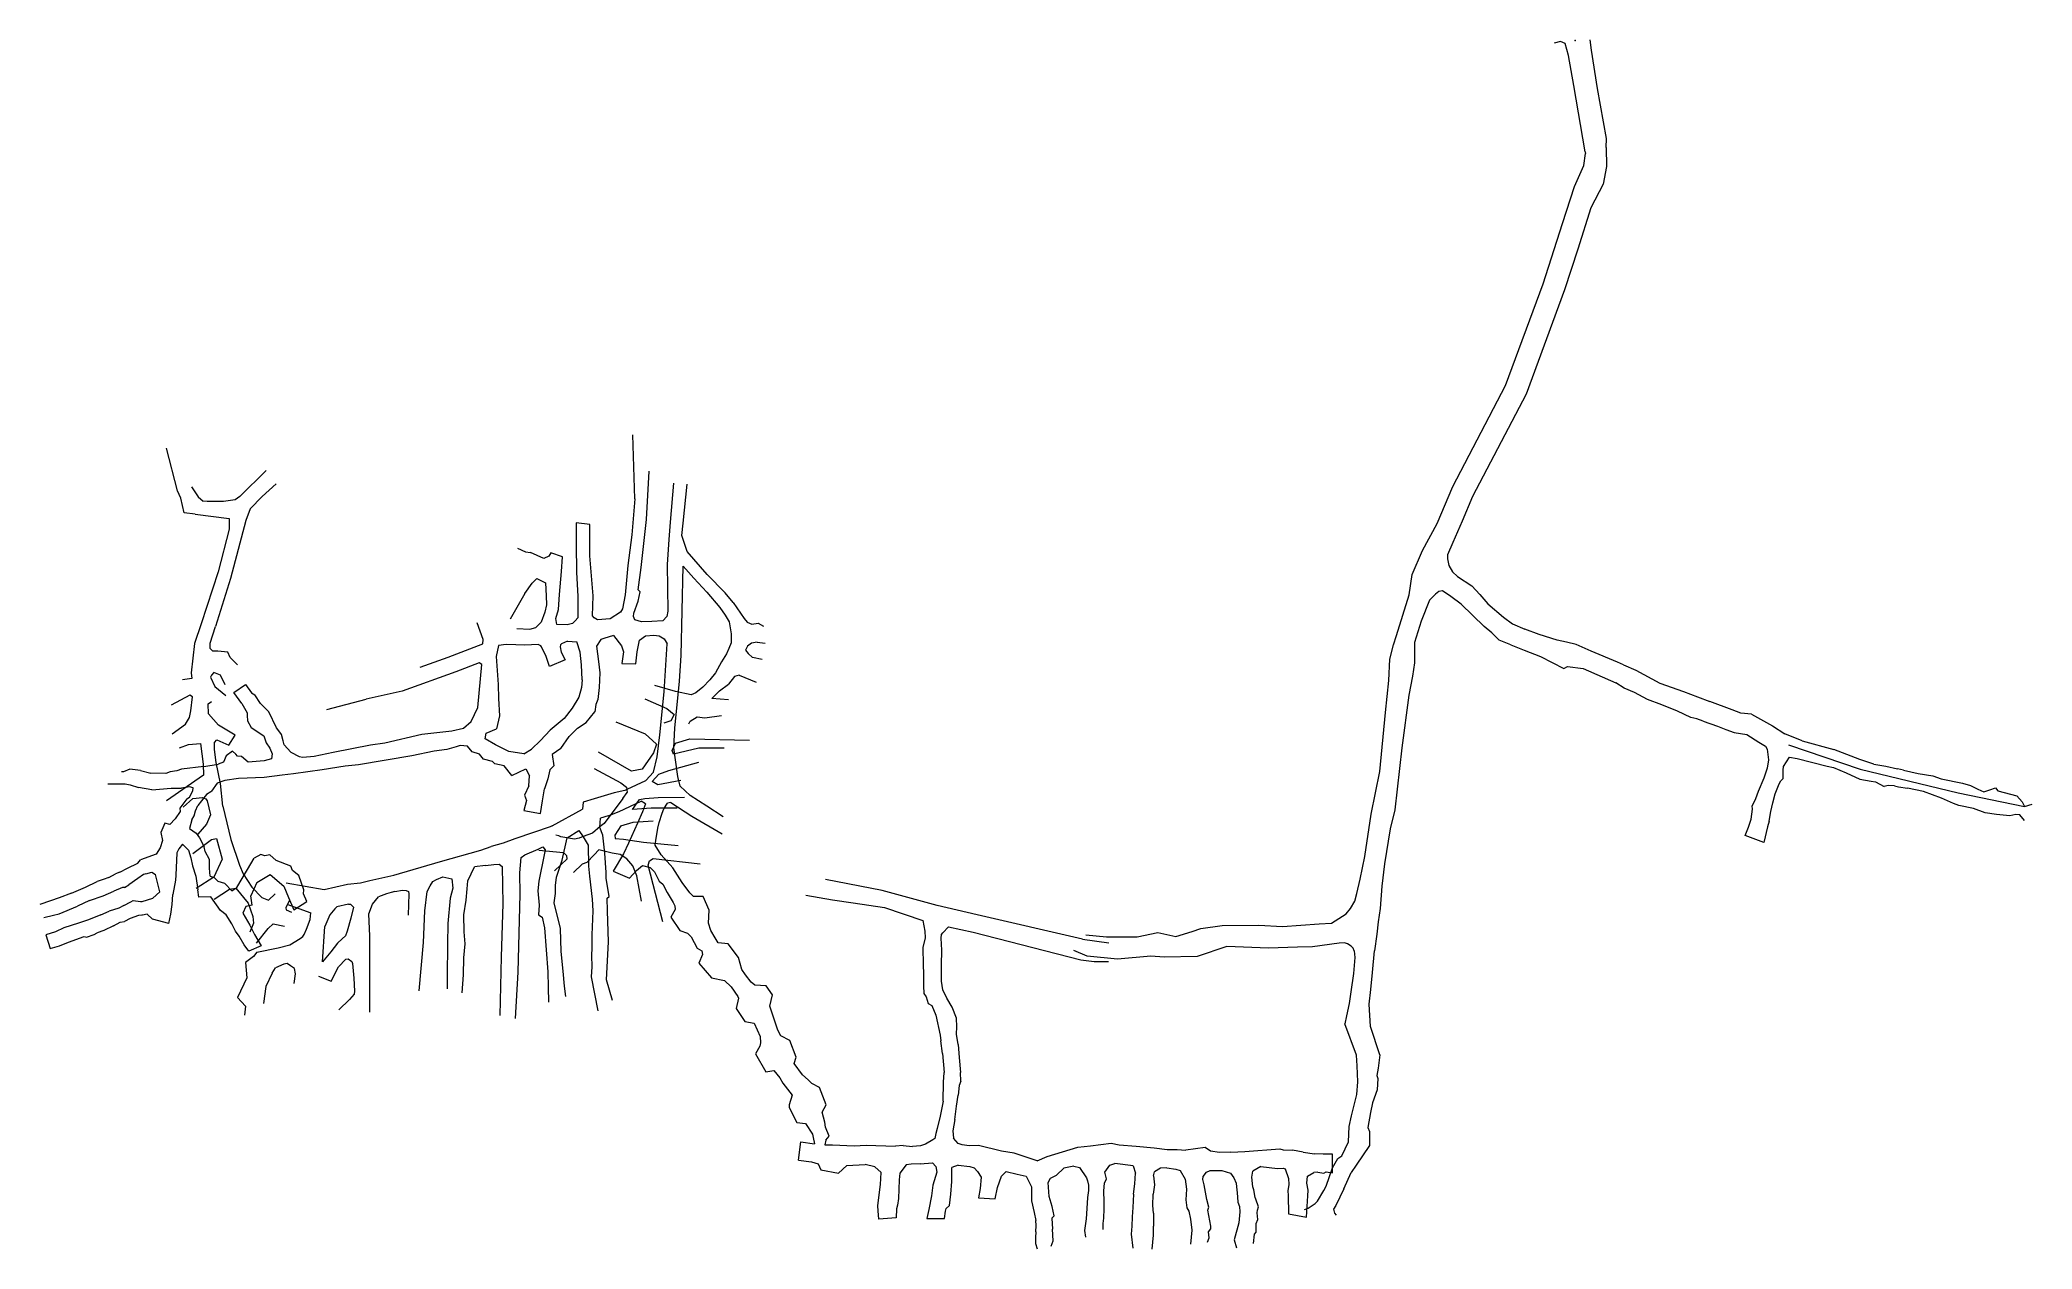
# Model space of a CAD drawing. Extents: x 539179 to 539703, y 4477639 to 4477957.
import ezdxf

# ---------------------------------------------------------------- set-up
doc = ezdxf.new("R2010")
doc.units = 0
doc.linetypes.add('DUZ', pattern=[500, 500])
doc.layers.get('0').update_dxf_attribs({"color": 1, "linetype": 'DUZ', "lineweight": 5, "true_color": 0xff0000})
for name, color, linetype, lineweight, true_color in [('INIT_COORD', 152, 'DUZ', 5, 0x1756e8), ('KAT_1430', 154, 'DUZ', 5, 0x0052a5), ('KAT_1440', 42, 'DUZ', 5, 0xca8621), ('KAT_1450', 238, 'DUZ', 5, 0x4c0026), ('KAT_1460', 15, 'DUZ', 5, 0xa55252)]:
    doc.layers.add(name, color=color, linetype=linetype, lineweight=lineweight, true_color=true_color)

msp = doc.modelspace()

# ---------------------------------------------------------------- linework, layer by layer
for p, q in [((539638.46, 4477771.84), (539657.35, 4477765.36)), ((539657.35, 4477765.36), (539683.12, 4477759.21)), ((539683.12, 4477759.21), (539700.51, 4477755.57))]:
    msp.add_line(p, q)
at = {"layer": 'INIT_COORD', "linetype": 'Continuous'}
msp.add_point((539582.44, 4477956.9), dxfattribs=at)
at = {"layer": 'KAT_1430'}
for p, q in [((539350.79, 4477815.63), (539354.13, 4477811.92)), ((539358.97, 4477811.79), (539354.21, 4477816.54)), ((539354.13, 4477811.92), (539357.55, 4477807.88)), ((539361.09, 4477809.2), (539358.97, 4477811.79)), ((539357.55, 4477807.88), (539359, 4477805.92)), ((539359, 4477805.92), (539360.06, 4477804.16)), ((539361.09, 4477809.2), (539363.97, 4477804.98)), ((539363.97, 4477804.98), (539364.77, 4477804.07)), ((539221.25, 4477803.58), (539219.47, 4477798.4)), ((539223.62, 4477798.49), (539225.01, 4477802.9)), ((539360.06, 4477804.16), (539360.57, 4477800.96)), ((539360.57, 4477800.96), (539360.52, 4477798.62)), ((539364.77, 4477804.07), (539365.99, 4477803.48)), ((539365.99, 4477803.48), (539367.67, 4477803.76)), ((539367.67, 4477803.76), (539369.04, 4477803)), ((539219.47, 4477798.4), (539218.58, 4477790.73)), ((539223.62, 4477797.14), (539223.62, 4477798.49)), ((539224.35, 4477796.4), (539223.62, 4477797.14)), ((539225.61, 4477796.45), (539224.35, 4477796.4)), ((539228.24, 4477796.16), (539225.61, 4477796.45)), ((539228.91, 4477794.76), (539228.24, 4477796.16)), ((539230.77, 4477792.86), (539228.91, 4477794.76)), ((539359.35, 4477795.72), (539358.04, 4477793.57)), ((539359.99, 4477797.09), (539359.35, 4477795.72)), ((539360.52, 4477798.62), (539359.99, 4477797.09)), ((539364.86, 4477797.7), (539364.33, 4477796.69)), ((539364.33, 4477796.69), (539365.04, 4477795.84)), ((539365.89, 4477798.55), (539364.86, 4477797.7)), ((539365.04, 4477795.84), (539366.18, 4477794.75)), ((539367.43, 4477798.82), (539365.89, 4477798.55)), ((539368.71, 4477794.24), (539366.18, 4477794.75)), ((539367.43, 4477798.82), (539369.49, 4477798.54)), ((539218.78, 4477789.21), (539216.3, 4477788.88)), ((539218.58, 4477790.73), (539218.78, 4477789.21)), ((539223.93, 4477790.13), (539223.68, 4477789.6)), ((539223.68, 4477789.6), (539224.88, 4477787.14)), ((539224.61, 4477790.81), (539223.93, 4477790.13)), ((539226.35, 4477790.13), (539224.61, 4477790.81)), ((539227.56, 4477787.55), (539226.35, 4477790.13)), ((539354.93, 4477788.87), (539353.12, 4477786.92)), ((539356.44, 4477790.75), (539354.93, 4477788.87)), ((539358.04, 4477793.57), (539356.44, 4477790.75)), ((539361.4, 4477789.74), (539359.84, 4477787.7)), ((539362.68, 4477790.07), (539361.4, 4477789.74)), ((539362.68, 4477790.07), (539367.11, 4477788.3)), ((539218.31, 4477784.82), (539213.39, 4477782.26)), ((539219.01, 4477784.42), (539218.31, 4477784.82)), ((539218.55, 4477780.75), (539219.01, 4477784.42)), ((539224.88, 4477787.14), (539227.69, 4477784.78)), ((539337.91, 4477783.85), (539343.62, 4477781.34)), ((539345.89, 4477785.79), (539340.53, 4477787.42)), ((539350.02, 4477784.92), (539345.89, 4477785.79)), ((539351.31, 4477785.44), (539350.02, 4477784.92)), ((539353.12, 4477786.92), (539351.31, 4477785.44)), ((539355.46, 4477783.94), (539357.47, 4477786.02)), ((539359.88, 4477783.59), (539355.46, 4477783.94)), ((539357.47, 4477786.02), (539359.84, 4477787.7)), ((539217.17, 4477777.24), (539218.14, 4477778.99)), ((539218.14, 4477778.99), (539218.55, 4477780.75)), ((539223.07, 4477782.57), (539223.94, 4477783.21)), ((539223.2, 4477779.97), (539223.07, 4477782.57)), ((539225.83, 4477777.01), (539223.2, 4477779.97)), ((539343.62, 4477781.34), (539345.56, 4477779.8)), ((539345.56, 4477779.8), (539344.71, 4477778.08)), ((539349.81, 4477778.05), (539351.63, 4477779.12)), ((539351.63, 4477779.12), (539353.63, 4477778.86)), ((539353.63, 4477778.86), (539357.98, 4477779.49)), ((539213.61, 4477774.66), (539217.17, 4477777.24)), ((539224.79, 4477772.42), (539225.37, 4477773.09)), ((539225.37, 4477773.09), (539228.54, 4477771.7)), ((539230.21, 4477774.38), (539225.83, 4477777.01)), ((539228.54, 4477771.7), (539230.21, 4477774.38)), ((539330.22, 4477777.84), (539337.98, 4477774.67)), ((539337.98, 4477774.67), (539340.97, 4477771.99)), ((539344.71, 4477778.08), (539342.88, 4477777.51)), ((539345.95, 4477772.25), (539349.71, 4477773.37)), ((539349.46, 4477777.33), (539349.81, 4477778.05)), ((539349.71, 4477773.37), (539365.4, 4477773.03)), ((539215.56, 4477771), (539217.92, 4477771.88)), ((539217.92, 4477771.88), (539221.07, 4477772.14)), ((539221.07, 4477772.14), (539221.76, 4477766.7)), ((539224.77, 4477770.59), (539224.79, 4477772.42)), ((539225.17, 4477767.15), (539224.77, 4477770.59)), ((539334.33, 4477764.92), (539325.66, 4477769.9)), ((539340.18, 4477769.71), (539337.18, 4477765.36)), ((539340.97, 4477771.99), (539340.18, 4477769.71)), ((539345.03, 4477770.31), (539345.95, 4477772.25)), ((539345.37, 4477769.32), (539345.03, 4477770.31)), ((539352.07, 4477770.89), (539345.37, 4477769.32)), ((539358.71, 4477770.92), (539352.07, 4477770.89)), ((539221.9, 4477763.8), (539212.15, 4477757.11)), ((539221.76, 4477766.7), (539221.9, 4477763.8)), ((539226.29, 4477761.61), (539225.17, 4477767.15)), ((539324.52, 4477765.56), (539331.55, 4477761.79)), ((539337.18, 4477765.36), (539334.33, 4477764.92)), ((539339.77, 4477762.2), (539341.58, 4477764.12)), ((539341.58, 4477764.12), (539344.2, 4477765.03)), ((539344.2, 4477765.03), (539352.03, 4477767.27)), ((539216.49, 4477755.39), (539219.06, 4477757.73)), ((539219.06, 4477757.73), (539221.61, 4477757.95)), ((539221.61, 4477757.95), (539222.5, 4477757.59)), ((539222.5, 4477757.59), (539222.85, 4477757.04)), ((539226.9, 4477755.66), (539226.29, 4477761.61)), ((539332.06, 4477757.69), (539327.15, 4477751.12)), ((539331.55, 4477761.79), (539333.07, 4477760.64)), ((539332.06, 4477757.69), (539333.18, 4477759.31)), ((539333.07, 4477760.64), (539333.18, 4477759.31)), ((539334.63, 4477754.79), (539336.46, 4477757.39)), ((539336.46, 4477757.39), (539337.88, 4477757.73)), ((539337.88, 4477757.73), (539341.37, 4477757.92)), ((539341.32, 4477761.27), (539339.77, 4477762.2)), ((539347.37, 4477762.46), (539341.32, 4477761.27)), ((539341.37, 4477757.92), (539348.25, 4477758.05)), ((539223.66, 4477753.36), (539222.64, 4477750.97)), ((539222.85, 4477757.04), (539223.66, 4477753.36)), ((539226.9, 4477755.66), (539229.02, 4477746.88)), ((539339.55, 4477755.18), (539334.63, 4477754.79)), ((539346.35, 4477755.13), (539339.55, 4477755.18)), ((539219.02, 4477743.26), (539223.98, 4477746.94)), ((539222.64, 4477750.97), (539220.39, 4477748.33)), ((539223.98, 4477746.94), (539225.28, 4477747.14)), ((539225.28, 4477747.14), (539226.79, 4477741.79)), ((539315.28, 4477747.92), (539314.43, 4477748.07)), ((539315.76, 4477747.65), (539315.28, 4477747.92)), ((539319.4, 4477747), (539315.76, 4477747.65)), ((539320.64, 4477747.23), (539319.4, 4477747)), ((539321.68, 4477747.73), (539320.64, 4477747.23)), ((539324.07, 4477748.54), (539321.68, 4477747.73)), ((539326.16, 4477750.34), (539324.07, 4477748.54)), ((539327.15, 4477751.12), (539326.16, 4477750.34)), ((539331.56, 4477750.48), (539329.94, 4477748.05)), ((539329.94, 4477748.05), (539330.08, 4477747.2)), ((539330.08, 4477747.2), (539332.22, 4477747.03)), ((539331.56, 4477750.48), (539334.77, 4477751.44)), ((539332.22, 4477747.03), (539337.49, 4477746.18)), ((539334.77, 4477751.44), (539340.02, 4477751.84)), ((539226.79, 4477741.79), (539224.59, 4477736.99)), ((539229.02, 4477746.88), (539231.36, 4477740.18)), ((539310.04, 4477744.07), (539316.49, 4477743.49)), ((539314.13, 4477738.71), (539317.47, 4477741.87)), ((539317.39, 4477742.66), (539316.49, 4477743.49)), ((539317.47, 4477741.87), (539317.39, 4477742.66)), ((539324.59, 4477742.93), (539322.6, 4477740.88)), ((539325.76, 4477744.19), (539324.59, 4477742.93)), ((539329.32, 4477743.34), (539325.76, 4477744.19)), ((539331.35, 4477742.94), (539329.32, 4477743.34)), ((539333.13, 4477741.82), (539331.35, 4477742.94)), ((539334.67, 4477740.03), (539333.13, 4477741.82)), ((539337.49, 4477746.18), (539346.61, 4477745.38)), ((539339.13, 4477741.3), (539340.02, 4477741.96)), ((539340.02, 4477741.96), (539352.44, 4477740.48)), ((539525.9, 4477736.52), (539527.11, 4477742.49)), ((539224.59, 4477736.99), (539219.89, 4477734.04)), ((539231.36, 4477740.18), (539232.29, 4477737.87)), ((539232.29, 4477737.87), (539234.59, 4477734.43)), ((539321.39, 4477740.45), (539319.12, 4477738.22)), ((539322.6, 4477740.88), (539321.39, 4477740.45)), ((539335.79, 4477737.36), (539334.67, 4477740.03)), ((539337.02, 4477730.67), (539335.79, 4477737.36)), ((539338.77, 4477740.14), (539339.13, 4477741.3)), ((539342.57, 4477725.28), (539338.77, 4477740.14)), ((539525.05, 4477732.73), (539525.9, 4477736.52)), ((539532.33, 4477740.52), (539531.63, 4477734.65)), ((539224.67, 4477731.25), (539228.7, 4477733.88)), ((539228.7, 4477733.88), (539230.32, 4477734.12)), ((539230.32, 4477734.12), (539233.61, 4477730.14)), ((539234.59, 4477734.43), (539237.22, 4477731.65)), ((539237.22, 4477731.65), (539238.91, 4477730.99)), ((539238.91, 4477730.99), (539240.66, 4477732.6)), ((539524.51, 4477730.69), (539525.05, 4477732.73)), ((539531.63, 4477734.65), (539531.17, 4477728.81)), ((539233.61, 4477730.14), (539234.82, 4477726.66)), ((539234.82, 4477726.66), (539235.03, 4477724.91)), ((539244.39, 4477730.82), (539243.47, 4477728.95)), ((539243.47, 4477728.95), (539243.58, 4477728.45)), ((539243.58, 4477728.45), (539245, 4477727.83)), ((539518.37, 4477724.93), (539522.22, 4477727.41)), ((539522.22, 4477727.41), (539523.38, 4477728.77)), ((539523.38, 4477728.77), (539524.51, 4477730.69)), ((539531.17, 4477728.81), (539530.65, 4477725.3)), ((539235.03, 4477724.91), (539234.04, 4477722.57)), ((539235.78, 4477719.64), (539238.82, 4477723.5)), ((539238.82, 4477723.5), (539240.2, 4477724.76)), ((539240.2, 4477724.76), (539243.14, 4477724.17)), ((539453.81, 4477721.83), (539459.25, 4477721.34)), ((539459.25, 4477721.34), (539463.04, 4477721.3)), ((539463.04, 4477721.3), (539467.27, 4477721.35)), ((539467.27, 4477721.35), (539472.73, 4477722.5)), ((539472.73, 4477722.5), (539477.47, 4477721.39)), ((539477.47, 4477721.39), (539481.78, 4477722.77)), ((539481.78, 4477722.77), (539483.98, 4477723.53)), ((539483.98, 4477723.53), (539489.65, 4477724.32)), ((539489.65, 4477724.32), (539499.23, 4477724.4)), ((539499.23, 4477724.4), (539505.45, 4477724.08)), ((539505.45, 4477724.08), (539515.14, 4477724.76)), ((539515.14, 4477724.76), (539518.37, 4477724.93)), ((539530.28, 4477722.04), (539529.68, 4477717.65)), ((539530.65, 4477725.3), (539530.28, 4477722.04)), ((539454.1, 4477716.26), (539450.59, 4477717.73)), ((539462.1, 4477715.49), (539454.1, 4477716.26)), ((539470.86, 4477716.21), (539462.1, 4477715.49)), ((539474.39, 4477715.98), (539470.86, 4477716.21)), ((539483.05, 4477716.13), (539474.39, 4477715.98)), ((539490.87, 4477718.77), (539483.05, 4477716.13)), ((539501.79, 4477718.32), (539490.87, 4477718.77)), ((539509.41, 4477718.65), (539501.79, 4477718.32)), ((539513.34, 4477718.67), (539509.41, 4477718.65)), ((539520.4, 4477719.7), (539513.34, 4477718.67)), ((539521.75, 4477719.77), (539520.4, 4477719.7)), ((539522.55, 4477719.53), (539521.75, 4477719.77)), ((539523.49, 4477718.92), (539522.55, 4477719.53)), ((539524.09, 4477718.34), (539523.49, 4477718.92)), ((539524.33, 4477717.67), (539524.09, 4477718.34)), ((539524.46, 4477715.9), (539524.15, 4477711.73)), ((539524.33, 4477717.67), (539524.46, 4477715.9)), ((539529.13, 4477711.96), (539529.68, 4477717.65)), ((539524.15, 4477711.73), (539523.42, 4477706.85)), ((539528.7, 4477707.48), (539529.13, 4477711.96)), ((539523.42, 4477706.85), (539523.01, 4477703.85)), ((539528.28, 4477703.6), (539528.7, 4477707.48)), ((539522.33, 4477700.59), (539521.85, 4477698.43)), ((539523.01, 4477703.85), (539522.33, 4477700.59)), ((539528.59, 4477697.81), (539528.28, 4477703.6)), ((539524.91, 4477690.19), (539521.85, 4477698.43)), ((539531.1, 4477690.35), (539528.59, 4477697.81)), ((539525.1, 4477687.44), (539524.91, 4477690.19)), ((539531.1, 4477690.35), (539530.66, 4477686.81)), ((539525.3, 4477683.18), (539525.1, 4477687.44)), ((539530.66, 4477686.81), (539530.27, 4477684.87)), ((539530.27, 4477684.87), (539530.54, 4477684.11)), ((539530.54, 4477684.11), (539530.34, 4477681.13)), ((539524.43, 4477677.47), (539525.03, 4477679.89)), ((539525.03, 4477679.89), (539525.3, 4477683.18)), ((539530.34, 4477681.13), (539529.17, 4477677.69)), ((539523.05, 4477671.48), (539523.61, 4477674.3)), ((539523.61, 4477674.3), (539524.43, 4477677.47)), ((539528.64, 4477675.16), (539527.95, 4477671.23)), ((539529.17, 4477677.69), (539528.64, 4477675.16)), ((539522.85, 4477667.42), (539523.05, 4477671.48)), ((539527.95, 4477671.23), (539528.32, 4477670.15)), ((539528.32, 4477670.15), (539528.37, 4477666.47)), ((539520.07, 4477663.05), (539521.06, 4477663.74)), ((539521.06, 4477663.74), (539522.85, 4477667.42)), ((539528.37, 4477666.47), (539524.89, 4477661.32)), ((539516.94, 4477655.82), (539518.63, 4477660.6)), ((539518.63, 4477660.6), (539520.07, 4477663.05)), ((539521.58, 4477655.11), (539523.51, 4477659.37)), ((539524.89, 4477661.32), (539523.51, 4477659.37)), ((539514.68, 4477651.86), (539516.32, 4477654.65)), ((539516.32, 4477654.65), (539516.94, 4477655.82)), ((539521.58, 4477655.11), (539519.46, 4477650.68)), ((539511.25, 4477649.66), (539512.24, 4477650.02)), ((539512.24, 4477650.02), (539514.11, 4477651.28)), ((539514.11, 4477651.28), (539514.68, 4477651.86)), ((539519.46, 4477650.68), (539518.92, 4477649.72)), ((539518.92, 4477649.72), (539519.13, 4477648.71)), ((539519.13, 4477648.71), (539519.61, 4477648.14))]:
    msp.add_line(p, q, dxfattribs=at)
at = {"layer": 'KAT_1440'}
for p, q in [((539335.21, 4477836.45), (539334.72, 4477853.29)), ((539215.05, 4477838.59), (539212.13, 4477849.74)), ((539238.3, 4477843.91), (539231.42, 4477837.11)), ((539338.3, 4477830.98), (539338.98, 4477843.73)), ((539215.89, 4477836.63), (539215.05, 4477838.59)), ((539216.82, 4477832.78), (539215.89, 4477836.63)), ((539218.67, 4477839.59), (539220.45, 4477836.96)), ((539220.45, 4477836.96), (539221.8, 4477835.82)), ((539230.15, 4477836.23), (539227.08, 4477835.72)), ((539231.42, 4477837.11), (539230.15, 4477836.23)), ((539237.32, 4477837.09), (539234.1, 4477833.81)), ((539240.99, 4477840.44), (539237.32, 4477837.09)), ((539335.21, 4477836.45), (539334.48, 4477826.95)), ((539345.37, 4477840.54), (539344.51, 4477830.33)), ((539347.92, 4477830.05), (539349.02, 4477840.35)), ((539546.1, 4477829.94), (539550.28, 4477839.66)), ((539555.41, 4477837.06), (539552.69, 4477830.55)), ((539219.69, 4477832.41), (539216.82, 4477832.78)), ((539219.69, 4477832.41), (539228.62, 4477831.28)), ((539222.83, 4477835.78), (539221.8, 4477835.82)), ((539227.08, 4477835.72), (539222.83, 4477835.78)), ((539228.62, 4477831.28), (539228.57, 4477828.45)), ((539232.95, 4477830.77), (539228.98, 4477815.53)), ((539234.1, 4477833.81), (539232.95, 4477830.77)), ((539336.88, 4477818.43), (539338.3, 4477830.98)), ((539228.57, 4477828.45), (539225.69, 4477817.27)), ((539323.39, 4477829.73), (539319.8, 4477830.12)), ((539319.8, 4477830.12), (539319.81, 4477824.57)), ((539323.41, 4477821.49), (539323.39, 4477829.73)), ((539334.48, 4477826.95), (539333.43, 4477818.95)), ((539344.16, 4477825.75), (539343.76, 4477819.18)), ((539344.51, 4477830.33), (539344.16, 4477825.75)), ((539347.62, 4477826.8), (539347.92, 4477830.05)), ((539349, 4477822.6), (539347.62, 4477826.8)), ((539542.27, 4477822.91), (539546.1, 4477829.94)), ((539552.69, 4477830.55), (539550.29, 4477825.01)), ((539304.42, 4477823.49), (539306.49, 4477822.51)), ((539306.49, 4477822.51), (539307.84, 4477822.31)), ((539311.32, 4477820.79), (539307.84, 4477822.31)), ((539312.63, 4477821.41), (539311.32, 4477820.79)), ((539313.15, 4477822.29), (539312.63, 4477821.41)), ((539316.25, 4477821.18), (539313.15, 4477822.29)), ((539315.99, 4477817.33), (539316.25, 4477821.18)), ((539319.81, 4477824.57), (539319.93, 4477817.12)), ((539324.27, 4477810.92), (539323.41, 4477821.49)), ((539354.21, 4477816.54), (539349, 4477822.6)), ((539539.61, 4477816.55), (539542.27, 4477822.91)), ((539550.29, 4477825.01), (539548.86, 4477821.75)), ((539548.86, 4477821.75), (539548.88, 4477820.65)), ((539548.88, 4477820.65), (539549.24, 4477818.96)), ((539225.69, 4477817.27), (539221.25, 4477803.58)), ((539228.98, 4477815.53), (539225.01, 4477802.9)), ((539308.22, 4477814.27), (539309.47, 4477815.55)), ((539309.47, 4477815.55), (539311.74, 4477814.4)), ((539315.48, 4477811.32), (539315.99, 4477817.33)), ((539319.93, 4477817.12), (539320.22, 4477810.85)), ((539333.43, 4477818.95), (539332.66, 4477811.24)), ((539336.15, 4477812.56), (539336.88, 4477818.43)), ((539343.76, 4477819.18), (539343.89, 4477806.91)), ((539347.41, 4477795.29), (539347.97, 4477818.78)), ((539347.97, 4477818.78), (539350.79, 4477815.63)), ((539538.81, 4477811.26), (539539.61, 4477816.55)), ((539549.24, 4477818.96), (539550.13, 4477817.23)), ((539550.13, 4477817.23), (539551.44, 4477816.04)), ((539551.44, 4477816.04), (539555.21, 4477813.6)), ((539306.31, 4477811.6), (539302.5, 4477804.83)), ((539306.31, 4477811.6), (539308.22, 4477814.27)), ((539311.74, 4477814.4), (539311.96, 4477810.95)), ((539311.96, 4477810.95), (539312.04, 4477808.56)), ((539315.15, 4477807.41), (539315.48, 4477811.32)), ((539320.22, 4477810.85), (539320.23, 4477806.98)), ((539324.09, 4477805.72), (539324.27, 4477810.92)), ((539332.66, 4477811.24), (539332.01, 4477807.55)), ((539336.13, 4477809.59), (539336.6, 4477812.03)), ((539336.6, 4477812.03), (539336.15, 4477812.56)), ((539535.49, 4477800.53), (539538.81, 4477811.26)), ((539544.11, 4477809.83), (539541.9, 4477804.26)), ((539545.73, 4477811.4), (539544.11, 4477809.83)), ((539546.57, 4477812.12), (539545.73, 4477811.4)), ((539547.53, 4477812.25), (539546.57, 4477812.12)), ((539549.75, 4477810.8), (539547.53, 4477812.25)), ((539552.48, 4477808.79), (539549.75, 4477810.8)), ((539555.21, 4477813.6), (539557.36, 4477811.35)), ((539557.36, 4477811.35), (539559.5, 4477808.89)), ((539311.6, 4477806.65), (539310.64, 4477804.03)), ((539312.04, 4477808.56), (539311.6, 4477806.65)), ((539314.47, 4477805.02), (539315.15, 4477807.41)), ((539314.71, 4477803.45), (539314.47, 4477805.02)), ((539320.25, 4477805.21), (539319.55, 4477804.39)), ((539320.23, 4477806.98), (539320.25, 4477805.21)), ((539324.59, 4477805.21), (539324.09, 4477805.72)), ((539325.39, 4477804.69), (539324.59, 4477805.21)), ((539328.73, 4477804.93), (539325.39, 4477804.69)), ((539331.45, 4477806.64), (539328.73, 4477804.93)), ((539332.01, 4477807.55), (539331.45, 4477806.64)), ((539334.93, 4477805.54), (539335.01, 4477806.41)), ((539335.24, 4477804.65), (539334.93, 4477805.54)), ((539335.01, 4477806.41), (539336.13, 4477809.59)), ((539336.98, 4477804.15), (539335.24, 4477804.65)), ((539343.61, 4477805.53), (539342.57, 4477804.39)), ((539343.89, 4477806.91), (539343.61, 4477805.53)), ((539558.5, 4477802.92), (539552.48, 4477808.79)), ((539559.5, 4477808.89), (539563.56, 4477805.35)), ((539563.56, 4477805.35), (539565.95, 4477803.64)), ((539295.36, 4477799.52), (539293.82, 4477803.84)), ((539295.28, 4477798.37), (539295.36, 4477799.52)), ((539304.23, 4477802.34), (539307.67, 4477802.22)), ((539307.67, 4477802.22), (539309.22, 4477802.68)), ((539309.22, 4477802.68), (539310.64, 4477804.03)), ((539317.47, 4477803.34), (539314.71, 4477803.45)), ((539318.86, 4477803.73), (539317.47, 4477803.34)), ((539319.55, 4477804.39), (539318.86, 4477803.73)), ((539326.29, 4477799.5), (539325.15, 4477797.7)), ((539327.11, 4477799.72), (539326.29, 4477799.5)), ((539329.6, 4477800.55), (539327.11, 4477799.72)), ((539329.6, 4477800.55), (539331.72, 4477797.84)), ((539335.87, 4477796.28), (539336.49, 4477799.3)), ((539336.49, 4477799.3), (539338.01, 4477800.47)), ((539339.75, 4477804.19), (539336.98, 4477804.15)), ((539338.01, 4477800.47), (539340.19, 4477800.65)), ((539342.57, 4477804.39), (539339.75, 4477804.19)), ((539340.19, 4477800.65), (539341.62, 4477800.42)), ((539341.62, 4477800.42), (539342.92, 4477799.64)), ((539342.92, 4477799.64), (539343.73, 4477798.33)), ((539534.65, 4477798.12), (539535.49, 4477800.53)), ((539541.9, 4477804.26), (539540.14, 4477798.68)), ((539560.55, 4477801.22), (539558.5, 4477802.92)), ((539562.47, 4477799.35), (539560.55, 4477801.22)), ((539565.5, 4477798.12), (539562.47, 4477799.35)), ((539565.95, 4477803.64), (539569.17, 4477802.2)), ((539572.91, 4477800.8), (539569.17, 4477802.2)), ((539577.65, 4477799.32), (539572.91, 4477800.8)), ((539580.12, 4477798.75), (539577.65, 4477799.32)), ((539278.83, 4477792.23), (539286.2, 4477794.87)), ((539286.2, 4477794.87), (539295.28, 4477798.37)), ((539299.37, 4477797.87), (539298.77, 4477795.04)), ((539298.77, 4477795.04), (539299.29, 4477787.68)), ((539301.42, 4477798.14), (539299.37, 4477797.87)), ((539303.99, 4477798.04), (539301.42, 4477798.14)), ((539306.31, 4477797.96), (539303.99, 4477798.04)), ((539309.82, 4477798.16), (539306.31, 4477797.96)), ((539310.49, 4477797.85), (539309.82, 4477798.16)), ((539310.71, 4477797.59), (539310.49, 4477797.85)), ((539311.91, 4477795.03), (539310.71, 4477797.59)), ((539312.82, 4477792.36), (539311.91, 4477795.03)), ((539316.91, 4477794.1), (539312.82, 4477792.36)), ((539315.66, 4477798.09), (539315.65, 4477797.52)), ((539315.65, 4477797.52), (539315.91, 4477796.11)), ((539315.94, 4477798.37), (539315.66, 4477798.09)), ((539315.91, 4477796.11), (539316.91, 4477794.1)), ((539317.54, 4477799.05), (539315.94, 4477798.37)), ((539317.54, 4477799.05), (539320.01, 4477798.88)), ((539320.89, 4477796.17), (539320.01, 4477798.88)), ((539321.22, 4477792.83), (539320.89, 4477796.17)), ((539325.15, 4477797.7), (539325.72, 4477793.7)), ((539331.72, 4477797.84), (539332.26, 4477796.23)), ((539332.26, 4477796.23), (539331.79, 4477793.18)), ((539335.52, 4477793.13), (539335.87, 4477796.28)), ((539342.98, 4477785.75), (539343.73, 4477798.33)), ((539346.95, 4477788.57), (539347.41, 4477795.29)), ((539533.44, 4477788.69), (539533.71, 4477794.28)), ((539533.71, 4477794.28), (539534.65, 4477798.12)), ((539540.14, 4477798.68), (539540.14, 4477793.39)), ((539565.5, 4477798.12), (539569.05, 4477796.69)), ((539569.05, 4477796.69), (539573.28, 4477794.98)), ((539573.28, 4477794.98), (539579.46, 4477791.9)), ((539582.71, 4477798.14), (539580.12, 4477798.75)), ((539586.61, 4477796.42), (539582.71, 4477798.14)), ((539593.53, 4477793.55), (539586.61, 4477796.42)), ((539288.16, 4477791.02), (539274.12, 4477785.87)), ((539294.32, 4477793.37), (539288.16, 4477791.02)), ((539294, 4477781.58), (539295.05, 4477792.94)), ((539295.05, 4477792.94), (539294.32, 4477793.37)), ((539321.42, 4477788.9), (539321.22, 4477792.83)), ((539321.42, 4477788.9), (539321.22, 4477786.85)), ((539325.72, 4477793.7), (539326.02, 4477790.72)), ((539326.02, 4477790.72), (539325.87, 4477786.87)), ((539331.79, 4477793.18), (539335.52, 4477793.13)), ((539539.68, 4477789.81), (539538.67, 4477784.84)), ((539540.14, 4477793.39), (539539.68, 4477789.81)), ((539579.46, 4477791.9), (539580.43, 4477792.42)), ((539580.43, 4477792.42), (539584.49, 4477791.89)), ((539584.49, 4477791.89), (539593.12, 4477788.05)), ((539595.16, 4477792.82), (539593.53, 4477793.55)), ((539595.16, 4477792.82), (539598.32, 4477791.44)), ((539598.32, 4477791.44), (539604.68, 4477788)), ((539229.82, 4477785.59), (539232.9, 4477787.67)), ((539231.94, 4477782.69), (539229.82, 4477785.59)), ((539232.9, 4477787.67), (539234.51, 4477785.46)), ((539234.51, 4477785.46), (539235.34, 4477784.93)), ((539236.83, 4477782.64), (539235.34, 4477784.93)), ((539254.26, 4477781.07), (539264.64, 4477783.77)), ((539274.12, 4477785.87), (539264.64, 4477783.77)), ((539299.29, 4477787.68), (539299.4, 4477783.94)), ((539299.4, 4477783.94), (539299.7, 4477779.46)), ((539320.52, 4477784.31), (539318.74, 4477781.46)), ((539321.22, 4477786.85), (539320.52, 4477784.31)), ((539325.55, 4477783.71), (539325.02, 4477782.41)), ((539325.87, 4477786.87), (539325.55, 4477783.71)), ((539341.77, 4477774.39), (539342.98, 4477785.75)), ((539345.74, 4477776.19), (539346.95, 4477788.57)), ((539532.56, 4477780.3), (539533.44, 4477788.69)), ((539538.67, 4477784.84), (539536.88, 4477770.97)), ((539595.29, 4477786.68), (539593.12, 4477788.05)), ((539597.99, 4477785.51), (539595.29, 4477786.68)), ((539601.45, 4477783.71), (539597.99, 4477785.51)), ((539605.17, 4477782.27), (539601.45, 4477783.71)), ((539604.68, 4477788), (539610.88, 4477785.84)), ((539610.88, 4477785.84), (539614.59, 4477784.39)), ((539614.59, 4477784.39), (539617.77, 4477783.23)), ((539231.94, 4477782.69), (539233.32, 4477780.25)), ((539233.32, 4477780.25), (539233.34, 4477779.54)), ((539233.34, 4477779.54), (539233.46, 4477778.08)), ((539239.07, 4477780.5), (539236.83, 4477782.64)), ((539241.01, 4477776.3), (539239.07, 4477780.5)), ((539292.26, 4477777.89), (539294, 4477781.58)), ((539299.7, 4477779.46), (539298.89, 4477776.02)), ((539316.63, 4477778.76), (539312.94, 4477775.67)), ((539318.74, 4477781.46), (539316.63, 4477778.76)), ((539322.43, 4477777.71), (539324.75, 4477780.46)), ((539325.02, 4477782.41), (539324.75, 4477780.46)), ((539531.06, 4477764.81), (539532.56, 4477780.3)), ((539609.33, 4477780.69), (539605.17, 4477782.27)), ((539612.83, 4477778.98), (539609.33, 4477780.69)), ((539614.4, 4477778.64), (539612.83, 4477778.98)), ((539616.06, 4477778.06), (539614.4, 4477778.64)), ((539623.66, 4477781.02), (539617.77, 4477783.23)), ((539626, 4477780.14), (539623.66, 4477781.02)), ((539628.79, 4477779.86), (539626, 4477780.14)), ((539628.79, 4477779.86), (539634.32, 4477776.78)), ((539233.46, 4477778.08), (539234.38, 4477776.36)), ((539234.38, 4477776.36), (539237.69, 4477774.2)), ((539237.69, 4477774.2), (539238.35, 4477772.35)), ((539241.62, 4477775.51), (539241.01, 4477776.3)), ((539242.32, 4477774.55), (539241.62, 4477775.51)), ((539242.84, 4477772.85), (539242.32, 4477774.55)), ((539269.5, 4477772.3), (539279.28, 4477774.58)), ((539279.28, 4477774.58), (539287.1, 4477775.51)), ((539287.1, 4477775.51), (539290.22, 4477776.22)), ((539290.22, 4477776.22), (539292.26, 4477777.89)), ((539295.92, 4477773.34), (539296.14, 4477774.85)), ((539298.61, 4477771.76), (539295.92, 4477773.34)), ((539296.14, 4477774.85), (539298.89, 4477776.02)), ((539310.48, 4477772.98), (539312.94, 4477775.67)), ((539315.78, 4477770.86), (539318, 4477773.95)), ((539318, 4477773.95), (539320.18, 4477776.21)), ((539320.18, 4477776.21), (539322.43, 4477777.71)), ((539341.08, 4477768.64), (539341.77, 4477774.39)), ((539345.49, 4477771.02), (539345.74, 4477776.19)), ((539616.06, 4477778.06), (539619.79, 4477776.74)), ((539619.79, 4477776.74), (539622.06, 4477775.86)), ((539622.06, 4477775.86), (539624.21, 4477775.06)), ((539624.21, 4477775.06), (539627.52, 4477774.51)), ((539627.52, 4477774.51), (539630.66, 4477772.54)), ((539634.32, 4477776.78), (539637.56, 4477774.65)), ((539642.12, 4477772.89), (539637.56, 4477774.65)), ((539227.83, 4477768.87), (539227.09, 4477767.28)), ((539229.48, 4477770.1), (539227.83, 4477768.87)), ((539230.33, 4477769.32), (539229.48, 4477770.1)), ((539230.77, 4477768.83), (539230.33, 4477769.32)), ((539231.83, 4477768.72), (539230.77, 4477768.83)), ((539233.6, 4477767.27), (539231.83, 4477768.72)), ((539239.7, 4477768.16), (539237.83, 4477767.63)), ((539238.35, 4477772.35), (539239.28, 4477770.88)), ((539239.28, 4477770.88), (539239.93, 4477769.47)), ((539239.93, 4477769.47), (539239.7, 4477768.16)), ((539243.08, 4477771.8), (539242.84, 4477772.85)), ((539244.84, 4477769.84), (539243.08, 4477771.8)), ((539244.84, 4477769.84), (539246.97, 4477768.74)), ((539246.97, 4477768.74), (539248, 4477768.6)), ((539248, 4477768.6), (539250.95, 4477768.84)), ((539250.95, 4477768.84), (539255.97, 4477769.87)), ((539255.97, 4477769.87), (539265.73, 4477771.83)), ((539276.64, 4477768.95), (539262.59, 4477766.54)), ((539265.73, 4477771.83), (539269.5, 4477772.3)), ((539282.45, 4477770.16), (539276.64, 4477768.95)), ((539285.83, 4477770.61), (539282.45, 4477770.16)), ((539288.27, 4477771.27), (539285.83, 4477770.61)), ((539289.3, 4477771.66), (539288.27, 4477771.27)), ((539291.29, 4477771.41), (539289.3, 4477771.66)), ((539292.44, 4477769.93), (539291.29, 4477771.41)), ((539294.37, 4477769.34), (539292.44, 4477769.93)), ((539295.48, 4477768.05), (539294.37, 4477769.34)), ((539297.83, 4477767.42), (539295.48, 4477768.05)), ((539302.1, 4477770.01), (539298.61, 4477771.76)), ((539306.05, 4477769.46), (539302.1, 4477770.01)), ((539306.05, 4477769.46), (539308.11, 4477770.7)), ((539308.11, 4477770.7), (539310.48, 4477772.98)), ((539315.78, 4477770.86), (539313.55, 4477769.23)), ((539313.55, 4477769.23), (539313.92, 4477766.28)), ((539340.18, 4477764.59), (539341.08, 4477768.64)), ((539346.53, 4477763.45), (539345.49, 4477771.02)), ((539536.88, 4477770.97), (539535.05, 4477754.69)), ((539630.66, 4477772.54), (539632.48, 4477771.44)), ((539632.48, 4477771.44), (539632.92, 4477770.69)), ((539633.23, 4477767.89), (539632.84, 4477765.65)), ((539632.92, 4477770.69), (539633.23, 4477767.89)), ((539637.17, 4477766.06), (539638.72, 4477768.6)), ((539638.72, 4477768.6), (539640.8, 4477768.18)), ((539640.8, 4477768.18), (539648.68, 4477766.23)), ((539642.12, 4477772.89), (539650.44, 4477770.58)), ((539657.25, 4477767.94), (539650.44, 4477770.58)), ((539660.9, 4477766.73), (539657.25, 4477767.94)), ((539200.82, 4477764.72), (539200.31, 4477764.68)), ((539202.5, 4477765.44), (539200.82, 4477764.72)), ((539205.29, 4477765.06), (539202.5, 4477765.44)), ((539205.29, 4477765.06), (539208.01, 4477764.31)), ((539211.95, 4477764.3), (539208.01, 4477764.31)), ((539213.11, 4477764.71), (539211.95, 4477764.3)), ((539214.83, 4477765), (539213.11, 4477764.71)), ((539216.05, 4477765.42), (539214.83, 4477765)), ((539221.94, 4477766.09), (539216.05, 4477765.42)), ((539221.94, 4477766.09), (539225.69, 4477766.74)), ((539227.09, 4477767.28), (539225.69, 4477766.74)), ((539231.06, 4477762.95), (539227.45, 4477762.41)), ((539237.78, 4477763.19), (539231.06, 4477762.95)), ((539237.83, 4477767.63), (539233.6, 4477767.27)), ((539242.51, 4477763.82), (539237.78, 4477763.19)), ((539245.48, 4477764.14), (539242.51, 4477763.82)), ((539253.09, 4477765.26), (539245.48, 4477764.14)), ((539259.08, 4477766.16), (539253.09, 4477765.26)), ((539262.59, 4477766.54), (539259.08, 4477766.16)), ((539298.46, 4477766.8), (539297.83, 4477767.42)), ((539300.88, 4477766.32), (539298.46, 4477766.8)), ((539302.89, 4477763.75), (539300.88, 4477766.32)), ((539302.89, 4477763.75), (539306.55, 4477765.47)), ((539306.55, 4477765.47), (539307.58, 4477763.61)), ((539307.41, 4477761.06), (539307.58, 4477763.61)), ((539312.37, 4477762.87), (539311.51, 4477760.25)), ((539312.91, 4477765.19), (539312.37, 4477762.87)), ((539312.91, 4477765.19), (539313.92, 4477766.28)), ((539338.11, 4477762.41), (539340.18, 4477764.59)), ((539347.16, 4477760.9), (539346.53, 4477763.45)), ((539528.82, 4477753.56), (539531.06, 4477764.81)), ((539631.97, 4477763.08), (539630.48, 4477759.57)), ((539632.84, 4477765.65), (539631.97, 4477763.08)), ((539637.08, 4477762.98), (539636.5, 4477762.32)), ((539637.08, 4477762.98), (539637.1, 4477765.16)), ((539637.1, 4477765.16), (539637.17, 4477766.06)), ((539648.68, 4477766.23), (539650.36, 4477765.82)), ((539650.36, 4477765.82), (539653.62, 4477764.45)), ((539653.62, 4477764.45), (539657.27, 4477762.77)), ((539657.27, 4477762.77), (539660.26, 4477762.25)), ((539660.9, 4477766.73), (539664.06, 4477766.2)), ((539664.06, 4477766.2), (539667.11, 4477765.46)), ((539668.75, 4477765.14), (539667.11, 4477765.46)), ((539668.75, 4477765.14), (539672.57, 4477764.22)), ((539672.57, 4477764.22), (539676.41, 4477763.66)), ((539676.41, 4477763.66), (539678.63, 4477762.85)), ((539678.63, 4477762.85), (539684.26, 4477761.68)), ((539196.74, 4477761.59), (539201.28, 4477761.52)), ((539201.28, 4477761.52), (539202.59, 4477761.28)), ((539202.59, 4477761.28), (539204.79, 4477760.57)), ((539208.25, 4477759.96), (539204.79, 4477760.57)), ((539208.25, 4477759.96), (539213.36, 4477760.41)), ((539213.36, 4477760.41), (539216.1, 4477760.4)), ((539217.45, 4477757.58), (539215.67, 4477755.11)), ((539218.17, 4477760.79), (539216.1, 4477760.4)), ((539217.45, 4477757.58), (539218.15, 4477758.06)), ((539218.15, 4477758.06), (539219.04, 4477759.71)), ((539219.12, 4477760.51), (539218.17, 4477760.79)), ((539219.04, 4477759.71), (539219.12, 4477760.51)), ((539222.61, 4477758.71), (539221.32, 4477757.05)), ((539223.76, 4477759.42), (539222.61, 4477758.71)), ((539223.98, 4477759.64), (539223.76, 4477759.42)), ((539225.41, 4477761.76), (539223.98, 4477759.64)), ((539227.45, 4477762.41), (539225.41, 4477761.76)), ((539307.41, 4477761.06), (539306.28, 4477758.55)), ((539306.28, 4477758.55), (539306.8, 4477757.15)), ((539310.95, 4477757.05), (539311.51, 4477760.25)), ((539324.59, 4477757.62), (539321.64, 4477756.7)), ((539329.77, 4477759.21), (539324.59, 4477757.62)), ((539332.58, 4477759.82), (539329.77, 4477759.21)), ((539333.21, 4477760.11), (539332.58, 4477759.82)), ((539333.21, 4477760.11), (539338.11, 4477762.41)), ((539349.78, 4477758.45), (539347.16, 4477760.9)), ((539354.18, 4477755.64), (539349.78, 4477758.45)), ((539629.83, 4477757.64), (539628.94, 4477755.73)), ((539630.48, 4477759.57), (539629.83, 4477757.64)), ((539634.36, 4477756.53), (539634.95, 4477758.89)), ((539634.95, 4477758.89), (539636.07, 4477761.55)), ((539636.07, 4477761.55), (539636.5, 4477762.32)), ((539660.26, 4477762.25), (539661.39, 4477762.04)), ((539661.39, 4477762.04), (539663.6, 4477760.89)), ((539664.71, 4477761.07), (539663.6, 4477760.89)), ((539666.35, 4477761.05), (539664.71, 4477761.07)), ((539666.35, 4477761.05), (539667.36, 4477760.76)), ((539667.36, 4477760.76), (539669.78, 4477760.38)), ((539673.99, 4477759.53), (539669.78, 4477760.38)), ((539678.68, 4477757.78), (539673.99, 4477759.53)), ((539681.88, 4477756.41), (539678.68, 4477757.78)), ((539684.26, 4477761.68), (539686.3, 4477761.11)), ((539686.3, 4477761.11), (539688.25, 4477760.15)), ((539688.25, 4477760.15), (539689.8, 4477759.44)), ((539689.8, 4477759.44), (539691.41, 4477759.99)), ((539691.41, 4477759.99), (539692.87, 4477760.53)), ((539692.87, 4477760.53), (539693.51, 4477759.71)), ((539693.51, 4477759.71), (539698.55, 4477758.36)), ((539698.55, 4477758.36), (539699.95, 4477756.82)), ((539214.37, 4477752.32), (539212.98, 4477750.89)), ((539215.75, 4477754.28), (539214.37, 4477752.32)), ((539215.67, 4477755.11), (539215.75, 4477754.28)), ((539218.76, 4477752.12), (539219.39, 4477753.1)), ((539219.39, 4477753.1), (539219.75, 4477754.43)), ((539219.75, 4477754.43), (539220.38, 4477755.81)), ((539221.32, 4477757.05), (539220.38, 4477755.81)), ((539306.8, 4477757.15), (539306.02, 4477754.57)), ((539306.02, 4477754.57), (539310.46, 4477753.71)), ((539310.46, 4477753.71), (539310.95, 4477757.05)), ((539313.48, 4477750.49), (539321.48, 4477754.92)), ((539321.64, 4477756.7), (539321.48, 4477754.92)), ((539326.04, 4477750.11), (539326.17, 4477752.48)), ((539328.24, 4477753.15), (539326.17, 4477752.48)), ((539328.24, 4477753.15), (539331.12, 4477754.27)), ((539331.12, 4477754.27), (539336.94, 4477756.96)), ((539337.22, 4477754.2), (539335.93, 4477751.17)), ((539338.03, 4477756.25), (539336.94, 4477756.96)), ((539338.03, 4477756.25), (539337.22, 4477754.2)), ((539341.61, 4477751.38), (539342.38, 4477753.86)), ((539342.38, 4477753.86), (539342.9, 4477754.99)), ((539342.9, 4477754.99), (539343.81, 4477756.44)), ((539344.68, 4477756.6), (539343.81, 4477756.44)), ((539344.68, 4477756.6), (539350.23, 4477753.03)), ((539350.23, 4477753.03), (539358.18, 4477748.37)), ((539358.43, 4477752.9), (539354.18, 4477755.64)), ((539527.11, 4477742.49), (539528.82, 4477753.56)), ((539535.05, 4477754.69), (539533.8, 4477749.74)), ((539627.94, 4477750.14), (539628.67, 4477752.25)), ((539628.67, 4477752.25), (539629, 4477754.87)), ((539629, 4477754.87), (539628.94, 4477755.73)), ((539633.43, 4477751.7), (539633.87, 4477754.27)), ((539633.87, 4477754.27), (539634.36, 4477756.53)), ((539683.23, 4477755.86), (539681.88, 4477756.41)), ((539687.13, 4477755.05), (539683.23, 4477755.86)), ((539690.16, 4477753.9), (539687.13, 4477755.05)), ((539693.12, 4477753.53), (539690.16, 4477753.9)), ((539696.68, 4477753.14), (539693.12, 4477753.53)), ((539698.24, 4477753.49), (539696.68, 4477753.14)), ((539699.29, 4477753.38), (539698.24, 4477753.49)), ((539700.49, 4477751.94), (539699.29, 4477753.38)), ((539699.95, 4477756.82), (539700.51, 4477755.57)), ((539700.51, 4477755.57), (539702.54, 4477756.24)), ((539211.71, 4477751.17), (539210.65, 4477748.79)), ((539210.65, 4477748.79), (539211.04, 4477746.69)), ((539212.98, 4477750.89), (539211.71, 4477751.17)), ((539218.76, 4477752.12), (539218.15, 4477749.84)), ((539218.15, 4477749.84), (539219.95, 4477748.56)), ((539219.95, 4477748.56), (539220.83, 4477747.32)), ((539220.83, 4477747.32), (539222.03, 4477745.01)), ((539303.7, 4477747.05), (539300.62, 4477745.99)), ((539308.62, 4477748.73), (539303.7, 4477747.05)), ((539313, 4477750.26), (539308.62, 4477748.73)), ((539313.48, 4477750.49), (539313, 4477750.26)), ((539316.13, 4477741.5), (539317.41, 4477747.34)), ((539317.41, 4477747.34), (539320.5, 4477749.24)), ((539320.5, 4477749.24), (539321.64, 4477747.63)), ((539321.64, 4477747.63), (539322.98, 4477745.41)), ((539326.83, 4477748.02), (539326.04, 4477750.11)), ((539327.32, 4477743.33), (539326.83, 4477748.02)), ((539335.93, 4477751.17), (539333.61, 4477745.93)), ((539340.72, 4477746.62), (539341.25, 4477749.93)), ((539341.25, 4477749.93), (539341.61, 4477751.38)), ((539533.8, 4477749.74), (539532.33, 4477740.52)), ((539627.11, 4477747.97), (539627.94, 4477750.14)), ((539632.04, 4477746.17), (539627.11, 4477747.97)), ((539632.95, 4477750.25), (539632.04, 4477746.17)), ((539633.43, 4477751.7), (539632.95, 4477750.25)), ((539209.39, 4477743.09), (539205.32, 4477741.55)), ((539210.45, 4477744.69), (539209.39, 4477743.09)), ((539211.04, 4477746.69), (539210.45, 4477744.69)), ((539214.82, 4477743.45), (539214.57, 4477737.58)), ((539215.36, 4477744.43), (539214.82, 4477743.45)), ((539216.33, 4477745.69), (539215.36, 4477744.43)), ((539217.09, 4477744.9), (539216.33, 4477745.69)), ((539217.93, 4477744.07), (539217.09, 4477744.9)), ((539217.93, 4477744.07), (539218.5, 4477742.12)), ((539218.5, 4477742.12), (539218.98, 4477740.03)), ((539222.32, 4477743.77), (539222.03, 4477745.01)), ((539223.4, 4477741.64), (539222.32, 4477743.77)), ((539233.46, 4477739.04), (539235.21, 4477742.03)), ((539236.91, 4477742.97), (539235.21, 4477742.03)), ((539237.99, 4477742.62), (539236.91, 4477742.97)), ((539239.26, 4477742.9), (539237.99, 4477742.62)), ((539240.95, 4477741.38), (539239.26, 4477742.9)), ((539284.14, 4477741.17), (539294.8, 4477744.14)), ((539294.8, 4477744.14), (539297.46, 4477745.11)), ((539300.62, 4477745.99), (539297.46, 4477745.11)), ((539304.97, 4477738.19), (539305.37, 4477742.17)), ((539305.37, 4477742.17), (539306.32, 4477742.85)), ((539306.32, 4477742.85), (539309.8, 4477744.34)), ((539309.8, 4477744.34), (539311.04, 4477744.95)), ((539311.37, 4477742.93), (539310.03, 4477735.99)), ((539311.04, 4477744.95), (539311.71, 4477744.17)), ((539311.71, 4477744.17), (539311.37, 4477742.93)), ((539322.98, 4477745.41), (539323.09, 4477739.87)), ((539327.68, 4477738.2), (539327.32, 4477743.33)), ((539332.28, 4477743.17), (539329.52, 4477738.58)), ((539333.61, 4477745.93), (539332.28, 4477743.17)), ((539340.57, 4477745.41), (539340.72, 4477746.62)), ((539342.15, 4477742.91), (539340.57, 4477745.41)), ((539345.19, 4477739.46), (539342.15, 4477742.91)), ((539196.95, 4477736.95), (539195.45, 4477736.42)), ((539196.95, 4477736.95), (539198.71, 4477737.86)), ((539199.91, 4477738.35), (539198.71, 4477737.86)), ((539199.91, 4477738.35), (539201.87, 4477739.41)), ((539201.87, 4477739.41), (539204.61, 4477740.66)), ((539204.59, 4477736.69), (539202.22, 4477735.04)), ((539206.1, 4477737.7), (539204.59, 4477736.69)), ((539204.61, 4477740.66), (539205.32, 4477741.55)), ((539206.7, 4477737.85), (539206.1, 4477737.7)), ((539206.7, 4477737.85), (539208.25, 4477738.31)), ((539208.25, 4477738.31), (539209.24, 4477737.73)), ((539210.42, 4477733.2), (539209.24, 4477737.73)), ((539214.57, 4477737.58), (539214.53, 4477736.25)), ((539218.98, 4477740.03), (539219.81, 4477737.27)), ((539219.81, 4477737.27), (539220.36, 4477733.7)), ((539223.4, 4477739.39), (539223.4, 4477741.64)), ((539223.59, 4477737.3), (539223.4, 4477739.39)), ((539223.59, 4477737.3), (539224.69, 4477736.96)), ((539224.69, 4477736.96), (539225.68, 4477735.89)), ((539230.6, 4477734.28), (539232.06, 4477736.63)), ((539232.06, 4477736.63), (539233.46, 4477739.04)), ((539235.86, 4477735.58), (539239.37, 4477737.73)), ((539239.37, 4477737.73), (539242.99, 4477734.63)), ((539244.81, 4477739.94), (539240.95, 4477741.38)), ((539245.21, 4477738.79), (539244.81, 4477739.94)), ((539246.88, 4477737.46), (539245.21, 4477738.79)), ((539248.27, 4477733.68), (539246.88, 4477737.46)), ((539265.56, 4477736.12), (539271.85, 4477737.51)), ((539271.85, 4477737.51), (539284.14, 4477741.17)), ((539283.07, 4477736.42), (539284.81, 4477737.12)), ((539284.81, 4477737.12), (539287.15, 4477736.58)), ((539287.15, 4477736.58), (539287.41, 4477734.14)), ((539291.33, 4477736.07), (539293.12, 4477739.73)), ((539295.99, 4477740.05), (539293.12, 4477739.73)), ((539295.99, 4477740.05), (539298.18, 4477740.35)), ((539298.18, 4477740.35), (539299.61, 4477740.43)), ((539299.61, 4477740.43), (539300.39, 4477739.79)), ((539300.39, 4477739.79), (539300.5, 4477730)), ((539305.06, 4477732.54), (539304.97, 4477738.19)), ((539314.4, 4477734.82), (539314.68, 4477737.06)), ((539314.68, 4477737.06), (539316.13, 4477741.5)), ((539323.09, 4477739.87), (539323.32, 4477737.32)), ((539323.32, 4477737.32), (539324.01, 4477731.25)), ((539327.69, 4477736.79), (539327.68, 4477738.2)), ((539328.5, 4477731.97), (539327.69, 4477736.79)), ((539329.52, 4477738.58), (539333.8, 4477736.71)), ((539333.8, 4477736.71), (539335.7, 4477738.78)), ((539335.7, 4477738.78), (539337.21, 4477740.05)), ((539337.21, 4477740.05), (539339.25, 4477739.59)), ((539339.25, 4477739.59), (539340.39, 4477738.4)), ((539340.39, 4477738.4), (539341.62, 4477735.93)), ((539347.7, 4477735.59), (539345.19, 4477739.46)), ((539400.21, 4477733.55), (539385.39, 4477736.43)), ((539183.89, 4477731.56), (539181.67, 4477730.78)), ((539187.16, 4477732.78), (539183.89, 4477731.56)), ((539187.16, 4477732.78), (539190.84, 4477734.35)), ((539190.84, 4477734.35), (539193.88, 4477735.86)), ((539191.91, 4477730.92), (539195.46, 4477732.13)), ((539195.45, 4477736.42), (539193.88, 4477735.86)), ((539195.46, 4477732.13), (539198.27, 4477733.37)), ((539200.53, 4477734.27), (539198.27, 4477733.37)), ((539201.09, 4477734.29), (539200.53, 4477734.27)), ((539201.09, 4477734.29), (539202.22, 4477735.04)), ((539205.72, 4477730.58), (539208.52, 4477731.5)), ((539208.52, 4477731.5), (539210.42, 4477733.2)), ((539213.58, 4477729.81), (539213.84, 4477732.46)), ((539214.53, 4477736.25), (539213.84, 4477732.46)), ((539220.67, 4477731.73), (539220.36, 4477733.7)), ((539223.83, 4477731.89), (539220.67, 4477731.73)), ((539226.3, 4477728.27), (539223.83, 4477731.89)), ((539227.46, 4477735.38), (539225.68, 4477735.89)), ((539227.46, 4477735.38), (539229.33, 4477733.46)), ((539229.33, 4477733.46), (539230.6, 4477734.28)), ((539235.86, 4477735.58), (539234.33, 4477732.09)), ((539234.64, 4477729.65), (539234.33, 4477732.09)), ((539242.99, 4477734.63), (539244.19, 4477731.71)), ((539243.61, 4477735.56), (539253.62, 4477733.81)), ((539244.19, 4477731.71), (539245.59, 4477728.45)), ((539248.12, 4477732.62), (539248.27, 4477733.68)), ((539249.01, 4477730.58), (539248.12, 4477732.62)), ((539253.62, 4477733.81), (539259.72, 4477735.17)), ((539259.72, 4477735.17), (539263.13, 4477735.56)), ((539263.13, 4477735.56), (539265.56, 4477736.12)), ((539266.28, 4477729.95), (539267.85, 4477731.86)), ((539269.93, 4477732.66), (539267.85, 4477731.86)), ((539271.16, 4477733.01), (539269.93, 4477732.66)), ((539272.15, 4477733.25), (539271.16, 4477733.01)), ((539272.15, 4477733.25), (539274.21, 4477733.56)), ((539274.21, 4477733.56), (539275.1, 4477733.47)), ((539275.1, 4477733.47), (539275.77, 4477733.22)), ((539275.87, 4477732.65), (539275.63, 4477727.07)), ((539275.77, 4477733.22), (539275.87, 4477732.65)), ((539280.01, 4477728.18), (539280.62, 4477733.23)), ((539280.62, 4477733.23), (539281.41, 4477734.77)), ((539281.41, 4477734.77), (539282.18, 4477735.88)), ((539282.18, 4477735.88), (539283.07, 4477736.42)), ((539286.71, 4477731.5), (539286.09, 4477724.82)), ((539287.41, 4477734.14), (539286.71, 4477731.5)), ((539290.93, 4477730.98), (539291.16, 4477733.99)), ((539291.16, 4477733.99), (539291.33, 4477736.07)), ((539304.6, 4477712.06), (539305.06, 4477732.54)), ((539310.03, 4477735.99), (539309.72, 4477733.41)), ((539309.72, 4477733.41), (539310.06, 4477729.63)), ((539314.04, 4477730.28), (539314.37, 4477732.7)), ((539314.37, 4477732.7), (539314.4, 4477734.82)), ((539324.01, 4477731.25), (539324.17, 4477728.2)), ((539327.97, 4477731.47), (539328.5, 4477731.97)), ((539328.02, 4477728.21), (539327.97, 4477731.47)), ((539341.62, 4477735.93), (539342.56, 4477735.2)), ((539342.56, 4477735.2), (539343.7, 4477732.99)), ((539343.7, 4477732.99), (539345.33, 4477730.34)), ((539349.68, 4477732.91), (539347.7, 4477735.59)), ((539350.69, 4477731.95), (539349.68, 4477732.91)), ((539353.18, 4477731.9), (539350.69, 4477731.95)), ((539354.76, 4477728.37), (539353.18, 4477731.9)), ((539380.19, 4477732.3), (539387.16, 4477731.1)), ((539414.69, 4477729.6), (539400.21, 4477733.55)), ((539181.67, 4477730.78), (539178.84, 4477729.8)), ((539179.91, 4477726.42), (539182.39, 4477727.06)), ((539182.39, 4477727.06), (539183.9, 4477727.41)), ((539183.9, 4477727.41), (539188.76, 4477729.43)), ((539191.91, 4477730.92), (539188.76, 4477729.43)), ((539194.91, 4477727.08), (539191.66, 4477725.82)), ((539194.91, 4477727.08), (539197.02, 4477728.04)), ((539199.61, 4477728.86), (539197.02, 4477728.04)), ((539200.96, 4477729.56), (539199.61, 4477728.86)), ((539200.96, 4477729.56), (539202.79, 4477730.51)), ((539202.54, 4477726.13), (539201.11, 4477725.4)), ((539204.78, 4477726.98), (539202.54, 4477726.13)), ((539202.79, 4477730.51), (539203.41, 4477730.84)), ((539203.41, 4477730.84), (539205.32, 4477730.66)), ((539205.62, 4477727), (539204.78, 4477726.98)), ((539205.32, 4477730.66), (539205.72, 4477730.58)), ((539205.83, 4477727.04), (539205.62, 4477727)), ((539207.03, 4477727.26), (539205.83, 4477727.04)), ((539208.42, 4477726.02), (539207.03, 4477727.26)), ((539212.77, 4477724.88), (539208.42, 4477726.02)), ((539212.77, 4477724.88), (539213.3, 4477727.26)), ((539213.3, 4477727.26), (539213.58, 4477729.81)), ((539227.81, 4477727.08), (539226.3, 4477728.27)), ((539229.34, 4477724.77), (539227.81, 4477727.08)), ((539232.99, 4477729.28), (539232.22, 4477727.59)), ((539232.22, 4477727.59), (539234, 4477724.37)), ((539234.64, 4477729.65), (539232.99, 4477729.28)), ((539243.73, 4477729.94), (539250.05, 4477727.62)), ((539245.59, 4477728.45), (539249.01, 4477730.58)), ((539249.9, 4477725.9), (539250.05, 4477727.62)), ((539255.04, 4477727.08), (539253.79, 4477724.07)), ((539256.37, 4477728.68), (539255.04, 4477727.08)), ((539256.87, 4477729.24), (539256.37, 4477728.68)), ((539259.96, 4477729.9), (539256.87, 4477729.24)), ((539260.55, 4477726.23), (539259.6, 4477722.85)), ((539259.96, 4477729.9), (539260.48, 4477729.89)), ((539260.48, 4477729.89), (539261.29, 4477729.17)), ((539261.29, 4477729.17), (539260.55, 4477726.23)), ((539265.31, 4477727.38), (539266.28, 4477729.95)), ((539265.55, 4477721.49), (539265.31, 4477727.38)), ((539279.69, 4477719.81), (539280.01, 4477728.18)), ((539290.28, 4477727.11), (539290.93, 4477730.98)), ((539290.34, 4477722.67), (539290.28, 4477727.11)), ((539300.5, 4477730), (539300.14, 4477716.11)), ((539310.06, 4477729.63), (539309.95, 4477727.14)), ((539309.95, 4477727.14), (539310.87, 4477726.54)), ((539310.87, 4477726.54), (539311.51, 4477723.68)), ((539315.67, 4477723.51), (539314.04, 4477730.28)), ((539324.17, 4477728.2), (539323.95, 4477721.88)), ((539328.32, 4477720.06), (539328.02, 4477728.21)), ((539345.85, 4477728.5), (539344.71, 4477726.46)), ((539344.71, 4477726.46), (539347.09, 4477723.04)), ((539345.33, 4477730.34), (539345.78, 4477729.52)), ((539345.78, 4477729.52), (539345.85, 4477728.5)), ((539354.59, 4477724.95), (539354.76, 4477728.37)), ((539387.16, 4477731.1), (539392.65, 4477730.27)), ((539392.65, 4477730.27), (539400.87, 4477729.02)), ((539400.87, 4477729.02), (539410.97, 4477725.63)), ((539425.25, 4477727.16), (539414.69, 4477729.6)), ((539452.93, 4477720.68), (539425.25, 4477727.16)), ((539182.99, 4477722.62), (539180.44, 4477721.83)), ((539180.44, 4477721.83), (539181.59, 4477718.3)), ((539185.14, 4477723.7), (539182.99, 4477722.62)), ((539189, 4477724.91), (539185.14, 4477723.7)), ((539186.38, 4477719.89), (539190.46, 4477721.4)), ((539191.66, 4477725.82), (539189, 4477724.91)), ((539190.46, 4477721.4), (539191.13, 4477721.22)), ((539191.13, 4477721.22), (539193.1, 4477721.91)), ((539193.1, 4477721.91), (539193.95, 4477722.38)), ((539195.67, 4477722.99), (539193.95, 4477722.38)), ((539198.24, 4477724.25), (539195.67, 4477722.99)), ((539198.24, 4477724.25), (539199.92, 4477725.16)), ((539199.92, 4477725.16), (539201.11, 4477725.4)), ((539230.28, 4477722.79), (539229.34, 4477724.77)), ((539231.22, 4477721.53), (539230.28, 4477722.79)), ((539232.57, 4477719.21), (539231.22, 4477721.53)), ((539234, 4477724.37), (539235.29, 4477721.95)), ((539235.29, 4477721.95), (539237.02, 4477718.96)), ((539244.55, 4477719.25), (539247.3, 4477720.89)), ((539247.3, 4477720.89), (539247.96, 4477721.38)), ((539247.96, 4477721.38), (539248.35, 4477721.94)), ((539248.35, 4477721.94), (539248.92, 4477723.39)), ((539248.92, 4477723.39), (539249.9, 4477725.9)), ((539253.12, 4477714.77), (539253.79, 4477724.07)), ((539258.35, 4477720.81), (539257.12, 4477719.64)), ((539259.16, 4477721.62), (539258.35, 4477720.81)), ((539259.6, 4477722.85), (539259.16, 4477721.62)), ((539265.59, 4477701.54), (539265.55, 4477721.49)), ((539286.09, 4477724.82), (539286.01, 4477719.45)), ((539290.66, 4477719.49), (539290.34, 4477722.67)), ((539311.51, 4477723.68), (539312.4, 4477712.13)), ((539315.9, 4477717.5), (539315.67, 4477723.51)), ((539323.95, 4477721.88), (539323.93, 4477718.43)), ((539347.09, 4477723.04), (539349.09, 4477722.32)), ((539349.09, 4477722.32), (539350.05, 4477721.35)), ((539350.05, 4477721.35), (539351.63, 4477718.36)), ((539355.21, 4477723.02), (539354.59, 4477724.95)), ((539356.32, 4477721.07), (539355.21, 4477723.02)), ((539357.18, 4477719.72), (539356.32, 4477721.07)), ((539410.97, 4477725.63), (539411.43, 4477722.8)), ((539411.54, 4477721.03), (539410.97, 4477718.57)), ((539411.43, 4477722.8), (539411.54, 4477721.03)), ((539415.78, 4477720.98), (539415.81, 4477721.94)), ((539415.93, 4477717.81), (539415.78, 4477720.98)), ((539415.81, 4477721.94), (539416.17, 4477722.41)), ((539416.17, 4477722.41), (539417.67, 4477723.93)), ((539417.67, 4477723.93), (539424.13, 4477722.58)), ((539424.13, 4477722.58), (539452.5, 4477715.32)), ((539181.59, 4477718.3), (539184.01, 4477718.93)), ((539184.01, 4477718.93), (539186.38, 4477719.89)), ((539233.79, 4477717.54), (539232.57, 4477719.21)), ((539234.97, 4477716.19), (539232.87, 4477714.6)), ((539237.02, 4477718.96), (539233.79, 4477717.54)), ((539235.91, 4477717.27), (539234.97, 4477716.19)), ((539235.91, 4477717.27), (539241.51, 4477718.4)), ((539241.51, 4477718.4), (539244.55, 4477719.25)), ((539255.36, 4477717.4), (539253.12, 4477714.77)), ((539257.12, 4477719.64), (539255.36, 4477717.4)), ((539259.23, 4477715.43), (539259.87, 4477715.52)), ((539259.87, 4477715.52), (539260.81, 4477714.88)), ((539278.53, 4477707.14), (539279.69, 4477719.81)), ((539286.01, 4477719.45), (539285.92, 4477710.96)), ((539290.17, 4477711.38), (539290.33, 4477715.83)), ((539290.33, 4477715.83), (539290.66, 4477719.49)), ((539300.14, 4477716.11), (539299.79, 4477700.63)), ((539316.4, 4477712.27), (539315.9, 4477717.5)), ((539323.93, 4477718.43), (539323.88, 4477716.4)), ((539323.88, 4477716.4), (539323.92, 4477713.44)), ((539327.83, 4477709.99), (539328.32, 4477720.06)), ((539351.63, 4477718.36), (539352.81, 4477717.63)), ((539353.05, 4477716.65), (539352.05, 4477714.44)), ((539352.81, 4477717.63), (539353.05, 4477716.65)), ((539359.78, 4477719.5), (539357.18, 4477719.72)), ((539362.48, 4477715.87), (539359.78, 4477719.5)), ((539363.38, 4477712.77), (539362.48, 4477715.87)), ((539410.97, 4477718.57), (539411.06, 4477713.97)), ((539415.86, 4477713.85), (539415.93, 4477717.81)), ((539452.93, 4477720.68), (539459.85, 4477719.77)), ((539233.26, 4477710.57), (539230.78, 4477705.42)), ((539232.87, 4477714.6), (539233.26, 4477710.57)), ((539239.9, 4477711.78), (539238.21, 4477708.32)), ((539239.9, 4477711.78), (539240.75, 4477713.17)), ((539243.01, 4477714.12), (539240.75, 4477713.17)), ((539243.89, 4477714.34), (539243.01, 4477714.12)), ((539244.76, 4477713.74), (539243.89, 4477714.34)), ((539245.78, 4477712.98), (539244.76, 4477713.74)), ((539245.72, 4477709.1), (539246.03, 4477711.65)), ((539246.03, 4477711.65), (539245.78, 4477712.98)), ((539252.11, 4477710.96), (539255.46, 4477709.71)), ((539255.46, 4477709.71), (539257.35, 4477713.41)), ((539257.35, 4477713.41), (539259.23, 4477715.43)), ((539260.81, 4477714.88), (539261.02, 4477714.36)), ((539261.02, 4477714.36), (539261.38, 4477710.48)), ((539261.38, 4477710.48), (539261.58, 4477707.09)), ((539285.92, 4477710.96), (539285.91, 4477707.66)), ((539289.85, 4477706.64), (539290.17, 4477711.38)), ((539303.86, 4477699.9), (539304.6, 4477712.06)), ((539312.4, 4477712.13), (539312.49, 4477708.1)), ((539316.79, 4477708.35), (539316.4, 4477712.27)), ((539323.92, 4477713.44), (539323.78, 4477710.84)), ((539323.78, 4477710.84), (539325.54, 4477701.85)), ((539352.05, 4477714.44), (539355.41, 4477710.55)), ((539355.41, 4477710.55), (539358.79, 4477709.9)), ((539364.33, 4477711.33), (539363.38, 4477712.77)), ((539365.82, 4477709.38), (539364.33, 4477711.33)), ((539411.06, 4477713.97), (539411.09, 4477711.6)), ((539411.09, 4477711.6), (539411.13, 4477708.45)), ((539415.84, 4477709.64), (539415.86, 4477713.85)), ((539452.5, 4477715.32), (539456, 4477714.86)), ((539456, 4477714.86), (539459.74, 4477714.82)), ((539232.89, 4477703.12), (539230.78, 4477705.42)), ((539238.21, 4477708.32), (539237.59, 4477703.78)), ((539261.42, 4477706.25), (539260.22, 4477704.87)), ((539261.58, 4477707.09), (539261.42, 4477706.25)), ((539312.49, 4477708.1), (539312.53, 4477704.19)), ((539317.09, 4477705.67), (539316.79, 4477708.35)), ((539329.41, 4477704.57), (539327.83, 4477709.99)), ((539358.79, 4477709.9), (539360.56, 4477708.23)), ((539360.56, 4477708.23), (539362.32, 4477705.69)), ((539362.46, 4477705.21), (539361.87, 4477702.51)), ((539362.32, 4477705.69), (539362.46, 4477705.21)), ((539366.77, 4477708.62), (539365.82, 4477709.38)), ((539369.75, 4477708.43), (539366.77, 4477708.62)), ((539371.46, 4477706.07), (539369.75, 4477708.43)), ((539370.75, 4477703.13), (539371.46, 4477706.07)), ((539411.13, 4477708.45), (539411.23, 4477706.41)), ((539411.23, 4477706.41), (539411.78, 4477705.58)), ((539411.78, 4477705.58), (539412.36, 4477703.83)), ((539416.23, 4477707.41), (539415.84, 4477709.64)), ((539417.25, 4477705.22), (539416.23, 4477707.41)), ((539418.69, 4477702.83), (539417.25, 4477705.22)), ((539232.89, 4477703.12), (539232.62, 4477700.77)), ((539260.22, 4477704.87), (539257.44, 4477702.16)), ((539361.87, 4477702.51), (539364.16, 4477699.05)), ((539372.79, 4477696.76), (539370.75, 4477703.13)), ((539412.36, 4477703.83), (539413.35, 4477703.25)), ((539413.35, 4477703.25), (539414.36, 4477700.71)), ((539414.36, 4477700.71), (539415.46, 4477695.47)), ((539419.76, 4477699.95), (539418.69, 4477702.83)), ((539419.84, 4477697.65), (539419.76, 4477699.95)), ((539364.16, 4477699.05), (539366.58, 4477698.64)), ((539366.58, 4477698.64), (539368.21, 4477695.11)), ((539368.21, 4477695.11), (539368.3, 4477693.45)), ((539373.63, 4477695.32), (539372.79, 4477696.76)), ((539375.94, 4477694.08), (539373.63, 4477695.32)), ((539415.46, 4477695.47), (539415.63, 4477694.02)), ((539419.82, 4477695.79), (539419.84, 4477697.65)), ((539420.21, 4477693), (539419.82, 4477695.79)), ((539368.12, 4477692.62), (539367, 4477690.6)), ((539367, 4477690.6), (539369.63, 4477685.88)), ((539368.3, 4477693.45), (539368.12, 4477692.62)), ((539377.66, 4477689.7), (539375.94, 4477694.08)), ((539377.13, 4477688.02), (539377.66, 4477689.7)), ((539416.07, 4477690.7), (539415.63, 4477694.02)), ((539416.07, 4477690.7), (539416.53, 4477685.71)), ((539420.21, 4477693), (539420.49, 4477689.59)), ((539420.49, 4477689.59), (539420.85, 4477685.67)), ((539369.63, 4477685.88), (539371.76, 4477686.17)), ((539371.76, 4477686.17), (539373.34, 4477684.28)), ((539373.34, 4477684.28), (539374.13, 4477682.89)), ((539379.28, 4477685.02), (539377.13, 4477688.02)), ((539380.78, 4477683.79), (539379.28, 4477685.02)), ((539416.38, 4477683.14), (539416.53, 4477685.71)), ((539420.92, 4477683.39), (539420.85, 4477685.67)), ((539374.13, 4477682.89), (539376.63, 4477679.76)), ((539376.63, 4477679.76), (539375.8, 4477677.21)), ((539381.8, 4477682.76), (539380.78, 4477683.79)), ((539383.78, 4477681.77), (539381.8, 4477682.76)), ((539385.5, 4477677.15), (539383.78, 4477681.77)), ((539416.3, 4477678.17), (539416.38, 4477683.14)), ((539419.81, 4477676.82), (539420.25, 4477679.74)), ((539420.46, 4477682.23), (539420.25, 4477679.74)), ((539420.92, 4477683.39), (539420.46, 4477682.23)), ((539375.8, 4477677.21), (539375.84, 4477676.47)), ((539375.84, 4477676.47), (539377.78, 4477672.54)), ((539384.46, 4477675.22), (539385.5, 4477677.15)), ((539385.2, 4477672.61), (539384.46, 4477675.22)), ((539415.48, 4477674.17), (539414.72, 4477670.97)), ((539416.3, 4477678.17), (539415.48, 4477674.17)), ((539419.35, 4477673.28), (539419.81, 4477676.82)), ((539377.78, 4477672.54), (539380.12, 4477672.23)), ((539380.12, 4477672.23), (539381.91, 4477669.47)), ((539381.91, 4477669.47), (539382.15, 4477668.63)), ((539382.15, 4477668.63), (539382.47, 4477666.97)), ((539385.37, 4477671.3), (539385.2, 4477672.61)), ((539386.32, 4477668.98), (539385.37, 4477671.3)), ((539385.42, 4477667.85), (539386.32, 4477668.98)), ((539414.07, 4477668.37), (539413.57, 4477667.94)), ((539414.37, 4477669.61), (539414.07, 4477668.37)), ((539414.72, 4477670.97), (539414.37, 4477669.61)), ((539419.35, 4477673.28), (539418.84, 4477670.33)), ((539418.84, 4477670.33), (539418.97, 4477668.4)), ((539420.27, 4477667.05), (539418.97, 4477668.4)), ((539378.29, 4477662.62), (539378.88, 4477667.46)), ((539378.88, 4477667.46), (539382.47, 4477666.97)), ((539385.42, 4477667.85), (539385.2, 4477666.64)), ((539385.2, 4477666.64), (539387.2, 4477666.64)), ((539387.2, 4477666.64), (539392.92, 4477666.42)), ((539392.92, 4477666.42), (539396.07, 4477666.55)), ((539396.07, 4477666.55), (539403.72, 4477666.33)), ((539405.78, 4477666.47), (539403.72, 4477666.33)), ((539405.78, 4477666.47), (539408.26, 4477666.25)), ((539410.35, 4477666.44), (539408.26, 4477666.25)), ((539411.61, 4477666.83), (539410.35, 4477666.44)), ((539413.57, 4477667.94), (539411.61, 4477666.83)), ((539421.25, 4477666.69), (539420.27, 4477667.05)), ((539423.09, 4477666.38), (539421.25, 4477666.69)), ((539425.61, 4477666.5), (539423.09, 4477666.38)), ((539431.61, 4477665.01), (539425.61, 4477666.5)), ((539434.93, 4477664.47), (539431.61, 4477665.01)), ((539440.99, 4477662.47), (539434.93, 4477664.47)), ((539440.99, 4477662.47), (539443.6, 4477663.62)), ((539443.6, 4477663.62), (539451.66, 4477666.08)), ((539451.66, 4477666.08), (539455.05, 4477666.38)), ((539455.05, 4477666.38), (539460.41, 4477667.1)), ((539460.41, 4477667.1), (539462.58, 4477666.64)), ((539462.58, 4477666.64), (539467, 4477666.35)), ((539467, 4477666.35), (539471.75, 4477665.9)), ((539471.75, 4477665.9), (539475.16, 4477665.47)), ((539475.16, 4477665.47), (539477.8, 4477665.48)), ((539477.8, 4477665.48), (539480.1, 4477665.22)), ((539485.17, 4477666), (539480.1, 4477665.22)), ((539486.55, 4477665.02), (539485.17, 4477666)), ((539488.95, 4477664.64), (539486.55, 4477665.02)), ((539491.92, 4477664.72), (539488.95, 4477664.64)), ((539491.92, 4477664.72), (539495.6, 4477664.89)), ((539495.6, 4477664.89), (539504.79, 4477665.57)), ((539504.79, 4477665.57), (539505.64, 4477665.33)), ((539505.64, 4477665.33), (539508.1, 4477665.25)), ((539510.92, 4477664.74), (539508.1, 4477665.25)), ((539510.92, 4477664.74), (539513.89, 4477664.32)), ((539516.14, 4477664.2), (539513.89, 4477664.32)), ((539518.63, 4477664.17), (539516.14, 4477664.2)), ((539518.65, 4477659.29), (539518.63, 4477664.17)), ((539378.29, 4477662.62), (539381.68, 4477662.19)), ((539381.68, 4477662.19), (539383.44, 4477661.63)), ((539383.44, 4477661.63), (539384.15, 4477660.13)), ((539384.15, 4477660.13), (539388.79, 4477659.22)), ((539388.79, 4477659.22), (539390.94, 4477661.26)), ((539390.94, 4477661.26), (539395.79, 4477661.5)), ((539398.31, 4477660.88), (539395.79, 4477661.5)), ((539400.02, 4477659.39), (539398.31, 4477660.88)), ((539399.79, 4477656.21), (539400.02, 4477659.39)), ((539404.9, 4477659.18), (539404.75, 4477657.44)), ((539406.57, 4477661.37), (539404.9, 4477659.18)), ((539407.9, 4477661.59), (539406.57, 4477661.37)), ((539410.26, 4477661.66), (539407.9, 4477661.59)), ((539410.26, 4477661.66), (539413.51, 4477661.97)), ((539413.51, 4477661.97), (539414.4, 4477660.99)), ((539414.64, 4477659.5), (539413.57, 4477656.1)), ((539414.4, 4477660.99), (539414.64, 4477659.5)), ((539420.22, 4477661.33), (539418.53, 4477660.72)), ((539418.58, 4477657.01), (539418.53, 4477660.72)), ((539420.22, 4477661.33), (539423.32, 4477660.97)), ((539423.32, 4477660.97), (539424.4, 4477660.64)), ((539424.4, 4477660.64), (539425.31, 4477659.65)), ((539425.31, 4477659.65), (539426.31, 4477658.18)), ((539426.31, 4477658.18), (539425.99, 4477655.22)), ((539430.56, 4477655.48), (539431.61, 4477658.41)), ((539431.61, 4477658.41), (539432.84, 4477659.62)), ((539432.84, 4477659.62), (539435.75, 4477658.97)), ((539435.75, 4477658.97), (539438.11, 4477658.43)), ((539438.11, 4477658.43), (539439.47, 4477655.63)), ((539443.87, 4477656.77), (539444.46, 4477657.9)), ((539444.46, 4477657.9), (539446.08, 4477658.65)), ((539446.08, 4477658.65), (539448, 4477660.52)), ((539450.63, 4477661.08), (539448, 4477660.52)), ((539450.63, 4477661.08), (539452.1, 4477660.72)), ((539452.1, 4477660.72), (539453.99, 4477657.95)), ((539453.99, 4477657.95), (539454.22, 4477657.23)), ((539458.82, 4477659.46), (539460.09, 4477661.33)), ((539459.22, 4477657.69), (539458.82, 4477659.46)), ((539460.09, 4477661.33), (539461.44, 4477661.77)), ((539466.19, 4477661.17), (539461.44, 4477661.77)), ((539466.19, 4477661.17), (539466.8, 4477659.2)), ((539466.66, 4477656.45), (539466.8, 4477659.2)), ((539471.58, 4477658.54), (539471.83, 4477659.59)), ((539471.58, 4477658.54), (539471.81, 4477656.17)), ((539473.38, 4477660.55), (539471.83, 4477659.59)), ((539475.08, 4477660.61), (539473.38, 4477660.55)), ((539475.08, 4477660.61), (539477.41, 4477660.27)), ((539477.41, 4477660.27), (539478.54, 4477659.93)), ((539478.54, 4477659.93), (539479.92, 4477657.68)), ((539484.52, 4477657.56), (539484.59, 4477658.35)), ((539484.59, 4477658.35), (539485.47, 4477659.49)), ((539485.47, 4477659.49), (539486.47, 4477659.95)), ((539486.47, 4477659.95), (539489.57, 4477659.96)), ((539489.57, 4477659.96), (539491.83, 4477659.24)), ((539491.83, 4477659.24), (539492.72, 4477657.96)), ((539492.72, 4477657.96), (539493.31, 4477656.63)), ((539497.44, 4477658.21), (539497.71, 4477659.74)), ((539497.68, 4477655.66), (539497.44, 4477658.21)), ((539499.75, 4477660.97), (539497.71, 4477659.74)), ((539499.75, 4477660.97), (539504.16, 4477660.48)), ((539504.16, 4477660.48), (539505.65, 4477660.54)), ((539505.65, 4477660.54), (539506.22, 4477660.38)), ((539506.22, 4477660.38), (539507.1, 4477657.83)), ((539511.89, 4477656.57), (539512.06, 4477658.45)), ((539512.06, 4477658.45), (539513.69, 4477659.39)), ((539514.8, 4477659.52), (539513.69, 4477659.39)), ((539514.8, 4477659.52), (539516.37, 4477659.23)), ((539516.37, 4477659.23), (539516.92, 4477659.6)), ((539516.92, 4477659.6), (539518.65, 4477659.29)), ((539399.09, 4477650.65), (539399.44, 4477653.49)), ((539399.44, 4477653.49), (539399.79, 4477656.21)), ((539404.75, 4477657.44), (539404.51, 4477652.58)), ((539413.18, 4477653.25), (539412.53, 4477649.63)), ((539413.57, 4477656.1), (539413.18, 4477653.25)), ((539417.97, 4477650.75), (539418.3, 4477653.73)), ((539418.3, 4477653.73), (539418.58, 4477657.01)), ((539425.99, 4477655.22), (539425.58, 4477652.75)), ((539425.58, 4477652.75), (539429.98, 4477652.46)), ((539429.98, 4477652.46), (539430.56, 4477655.48)), ((539439.47, 4477655.63), (539439.54, 4477651.95)), ((539444.14, 4477653.12), (539443.87, 4477656.77)), ((539444.98, 4477650.42), (539444.14, 4477653.12)), ((539454.26, 4477652.78), (539454.08, 4477649.9)), ((539454.22, 4477657.23), (539454.48, 4477656.07)), ((539454.45, 4477654.68), (539454.26, 4477652.78)), ((539454.48, 4477656.07), (539454.45, 4477654.68)), ((539458.54, 4477654.58), (539458.69, 4477656.58)), ((539458.63, 4477651.67), (539458.54, 4477654.58)), ((539458.69, 4477656.58), (539459.22, 4477657.69)), ((539466.31, 4477653.74), (539466.18, 4477650.22)), ((539466.31, 4477653.74), (539466.66, 4477656.45)), ((539471.43, 4477650.69), (539471.5, 4477653.66)), ((539471.81, 4477656.17), (539471.5, 4477653.66)), ((539479.92, 4477657.68), (539480.28, 4477655.03)), ((539480.28, 4477655.03), (539480.07, 4477652.22)), ((539484.85, 4477656.18), (539484.52, 4477657.56)), ((539485.58, 4477652.3), (539484.85, 4477656.18)), ((539493.31, 4477656.63), (539493.45, 4477654.74)), ((539493.45, 4477654.74), (539493.53, 4477654.1)), ((539493.53, 4477654.1), (539493.73, 4477651.63)), ((539497.96, 4477654.86), (539497.68, 4477655.66)), ((539498.29, 4477652.86), (539497.96, 4477654.86)), ((539498.5, 4477652.38), (539498.29, 4477652.86)), ((539507.19, 4477656.28), (539506.87, 4477654.6)), ((539506.87, 4477654.6), (539506.99, 4477653.38)), ((539506.99, 4477653.38), (539507.07, 4477648.53)), ((539507.1, 4477657.83), (539507.19, 4477656.28)), ((539511.78, 4477647.68), (539512.17, 4477653.3)), ((539512.27, 4477654.72), (539511.89, 4477656.57)), ((539512.17, 4477653.3), (539512.27, 4477654.72)), ((539399.24, 4477649.35), (539399.09, 4477650.65)), ((539399.41, 4477647.16), (539399.24, 4477649.35)), ((539403.89, 4477647.48), (539399.41, 4477647.16)), ((539403.99, 4477649.8), (539403.89, 4477647.48)), ((539404.24, 4477650.84), (539403.99, 4477649.8)), ((539404.51, 4477652.58), (539404.24, 4477650.84)), ((539412.53, 4477649.63), (539411.97, 4477647.28)), ((539416.66, 4477647.28), (539416.86, 4477649.21)), ((539416.86, 4477649.21), (539417.04, 4477649.94)), ((539417.04, 4477649.94), (539417.97, 4477650.75)), ((539439.54, 4477651.95), (539440.17, 4477648.91)), ((539440.17, 4477648.91), (539440.64, 4477646.76)), ((539445.42, 4477648.03), (539444.84, 4477647.37)), ((539445.42, 4477648.03), (539444.98, 4477650.42)), ((539454.08, 4477649.9), (539453.87, 4477647.25)), ((539458.36, 4477646.01), (539458.49, 4477647.42)), ((539458.49, 4477647.42), (539458.63, 4477649.84)), ((539458.63, 4477649.84), (539458.63, 4477651.67)), ((539466, 4477647.73), (539465.92, 4477645.28)), ((539466.18, 4477650.22), (539466, 4477647.73)), ((539471.6, 4477648.73), (539471.43, 4477650.69)), ((539471.6, 4477648.73), (539471.59, 4477645.29)), ((539480.07, 4477652.22), (539480.31, 4477650.07)), ((539480.31, 4477650.07), (539480.88, 4477649.2)), ((539480.88, 4477649.2), (539481.27, 4477647.13)), ((539486.09, 4477650.32), (539485.58, 4477652.3)), ((539485.86, 4477649.48), (539486.09, 4477650.32)), ((539486.64, 4477645.27), (539485.86, 4477649.48)), ((539493.73, 4477651.63), (539494.14, 4477650.46)), ((539494.31, 4477649.04), (539494.01, 4477646.17)), ((539494.14, 4477650.46), (539494.31, 4477649.04)), ((539499.18, 4477650.36), (539498.5, 4477652.38)), ((539498.79, 4477648.8), (539498.92, 4477649.49)), ((539499.01, 4477647.01), (539498.79, 4477648.8)), ((539498.92, 4477649.49), (539499.18, 4477650.36)), ((539507.07, 4477648.53), (539511.78, 4477647.68)), ((539411.97, 4477647.28), (539416.66, 4477647.28)), ((539440.57, 4477642.35), (539440.54, 4477640.77)), ((539440.64, 4477643.83), (539440.57, 4477642.35)), ((539440.75, 4477645.44), (539440.64, 4477646.76)), ((539440.64, 4477643.83), (539440.75, 4477645.44)), ((539444.84, 4477647.37), (539444.99, 4477644.54)), ((539445.22, 4477641.4), (539444.99, 4477644.54)), ((539453.87, 4477647.25), (539453.41, 4477644.19)), ((539453.41, 4477644.19), (539453.7, 4477642.38)), ((539458.37, 4477644.42), (539458.36, 4477646.01)), ((539465.92, 4477645.28), (539465.73, 4477643.17)), ((539465.73, 4477643.17), (539466.15, 4477639.49)), ((539471.2, 4477639.25), (539471.56, 4477642.91)), ((539471.56, 4477642.91), (539471.59, 4477645.29)), ((539481.27, 4477647.13), (539481.61, 4477644.21)), ((539481.61, 4477644.21), (539481.3, 4477640.56)), ((539485.81, 4477641.04), (539486.19, 4477642.24)), ((539486.04, 4477643.77), (539486.61, 4477644.59)), ((539486.19, 4477642.24), (539486.04, 4477643.77)), ((539486.61, 4477644.59), (539486.64, 4477645.27)), ((539494.01, 4477646.17), (539492.82, 4477641.72)), ((539497.88, 4477640.7), (539498.13, 4477643.17)), ((539498.13, 4477643.17), (539498.53, 4477643.73)), ((539498.53, 4477643.73), (539498.58, 4477646.03)), ((539498.58, 4477646.03), (539499.01, 4477647.01)), ((539440.54, 4477640.77), (539441, 4477639.37)), ((539444.67, 4477640.04), (539445.22, 4477641.4)), ((539492.82, 4477641.72), (539493.41, 4477639.55))]:
    msp.add_line(p, q, dxfattribs=at)
at = {"layer": 'KAT_1450'}
for p, q in [((539564.1, 4477866.2), (539574.04, 4477892.99)), ((539579.62, 4477891.41), (539569.52, 4477863.99)), ((539550.28, 4477839.66), (539564.1, 4477866.2)), ((539569.52, 4477863.99), (539555.41, 4477837.06))]:
    msp.add_line(p, q, dxfattribs=at)
at = {"layer": 'KAT_1460'}
for p, q in [((539578.56, 4477956.7), (539576.89, 4477956.22)), ((539579.75, 4477956.14), (539578.56, 4477956.7)), ((539586.74, 4477954.36), (539586.32, 4477957.09)), ((539580.65, 4477952.94), (539579.75, 4477956.14)), ((539582.1, 4477945.09), (539580.65, 4477952.94)), ((539588.26, 4477944.33), (539586.74, 4477954.36)), ((539585.08, 4477927.63), (539582.1, 4477945.09)), ((539590.66, 4477931.18), (539588.26, 4477944.33)), ((539590.59, 4477928.82), (539590.66, 4477931.18)), ((539584.68, 4477924.04), (539585.13, 4477927.19)), ((539585.08, 4477927.63), (539585.13, 4477927.19)), ((539590.59, 4477928.82), (539590.61, 4477923.76)), ((539582.28, 4477918.51), (539584.68, 4477924.04)), ((539590.61, 4477923.76), (539589.79, 4477919.14)), ((539579.07, 4477908.85), (539582.28, 4477918.51)), ((539589.79, 4477919.14), (539586.53, 4477912.92)), ((539586.53, 4477912.92), (539583.08, 4477902.1)), ((539574.04, 4477892.99), (539579.07, 4477908.85)), ((539583.08, 4477902.1), (539579.62, 4477891.41))]:
    msp.add_line(p, q, dxfattribs=at)

doc.saveas('drawing.dxf')
